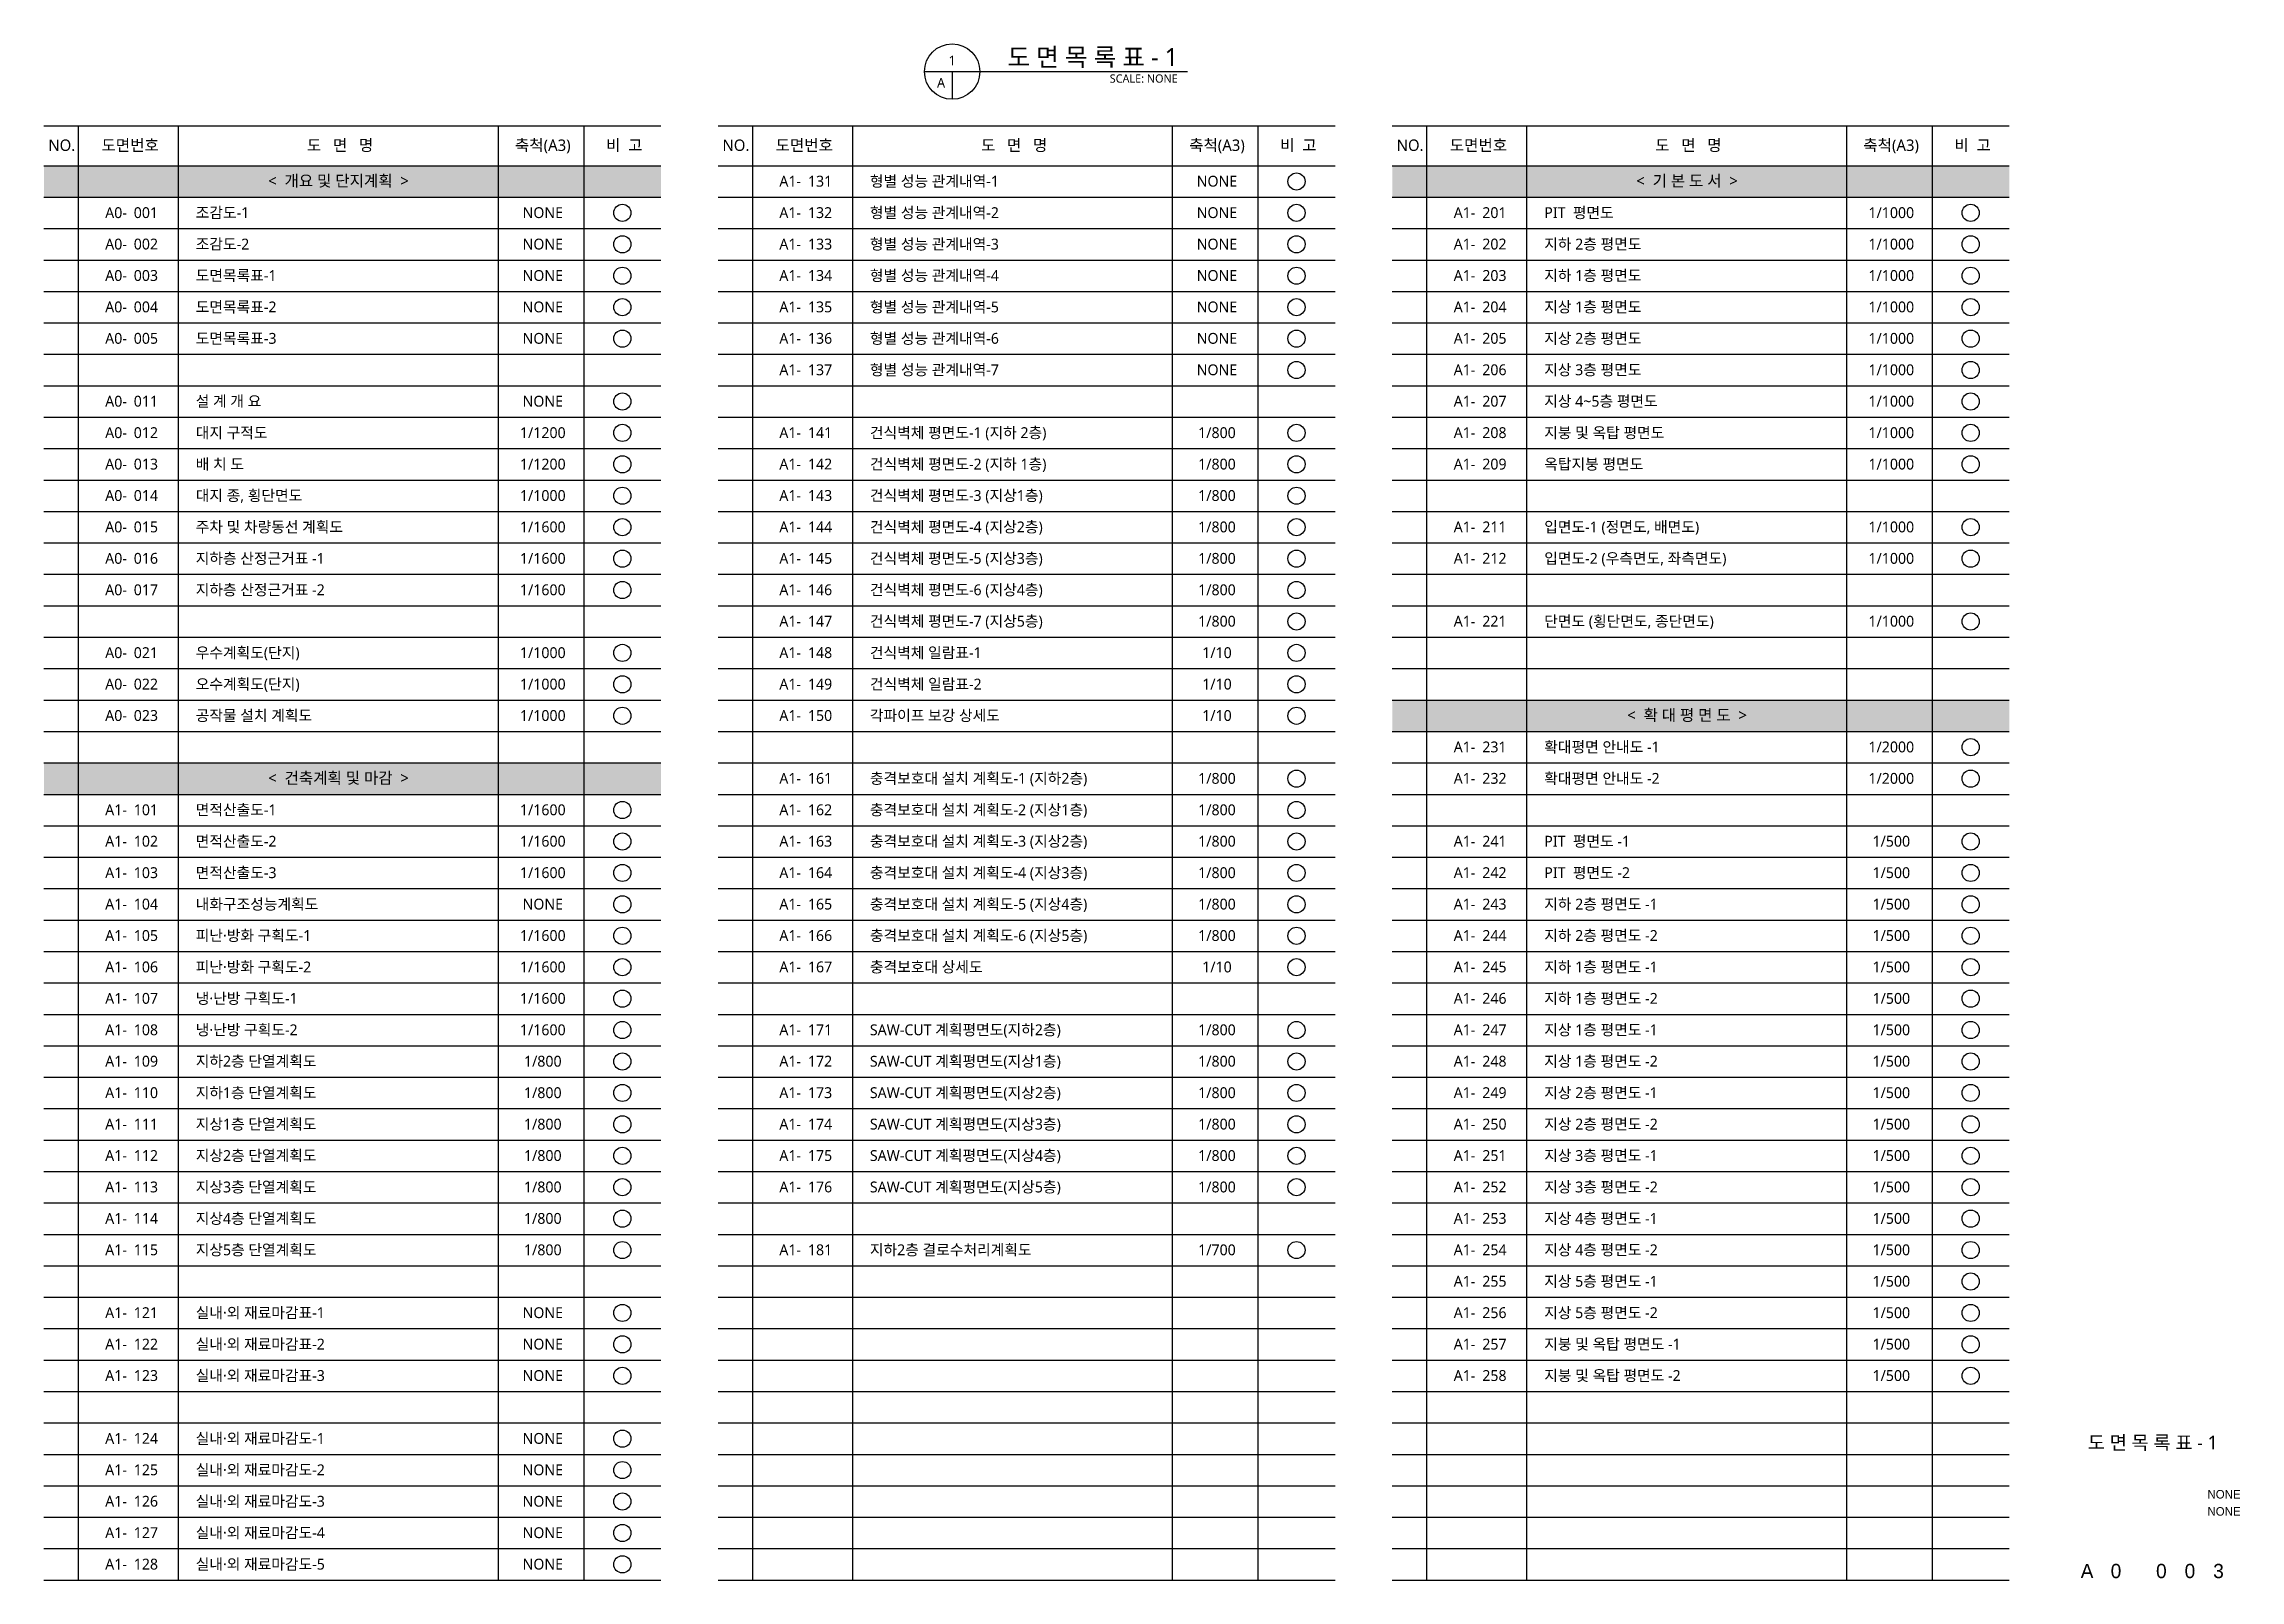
# Model space of a CAD drawing. Header units: millimetres. Extents: x 15575 to 1220811, y 9000 to 277818.
# Drawn here: x 15575 to 399811, y 9000 to 277818 of the extents above; entities that cross this region are included whole.
import ezdxf
from ezdxf.enums import TextEntityAlignment as Align

# ---------------------------------------------------------------- set-up
doc = ezdxf.new("R2010")
doc.units = ezdxf.units.MM
doc.header["$LTSCALE"] = 1200
doc.header["$MEASUREMENT"] = 0
for name, color, linetype in [('CHART', 7, 'CONTINUOUS'), ('HAT', 253, 'CONTINUOUS'), ('SYM', 7, 'CONTINUOUS'), ('TEXT', 3, 'CONTINUOUS'), ('TEXT-TITLE', 6, 'CONTINUOUS'), ('TEXT-기입', 6, 'CONTINUOUS')]:
    doc.layers.add(name, color=color, linetype=linetype)
doc.layers.add('CHECK', color=30, linetype='CONTINUOUS', plot=False)
doc.styles.add('CGS', font='cgse', dxfattribs={"bigfont": 'cgs'})
doc.styles.add('나눔바른고딕', font='NanumBarunGothic.ttf')

msp = doc.modelspace()

# ---------------------------------------------------------------- texts
at = {"layer": 'TEXT', "style": '나눔바른고딕'}
msp.add_text('도 면 목 록 표 - 1', height=3151.52, dxfattribs=at).set_placement((184165, 273939))
for s, p in [('1', (174478, 274909)), ('A', (172539, 271030))]:
    msp.add_text(s, height=1697, dxfattribs=at).set_placement(p, align=Align.MIDDLE)
msp.add_text('SCALE: NONE', height=1454.55, dxfattribs=at).set_placement((213956, 272485), align=Align.TOP_RIGHT)
for s, height, p in [('도면번호', 2000, (30657, 260091)), ('도   면   명', 2000, (67382, 260091)), ('축척(A3)', 2000, (102857, 260091)), ('비  고', 2000, (117107, 260091)), ('도면번호', 2000, (148607, 260091)), ('도   면   명', 2000, (185332, 260091)), ('축척(A3)', 2000, (220807, 260091)), ('비  고', 2000, (235057, 260091)), ('도면번호', 2000, (266557, 260091)), ('도   면   명', 2000, (303282, 260091)), ('축척(A3)', 2000, (338757, 260091)), ('비  고', 2000, (353007, 260091)), ('NO.', 2000, (18701, 260091)), ('NO.', 2000, (136651, 260091)), ('NO.', 2000, (254601, 260091)), ('<  개요 및 단지계획  >', 2000, (67123, 253866)), ('NONE', 1900, (220807, 253791)), ('<  기 본 도 서  >', 2000, (303058, 253866)), ('NONE', 1900, (102857, 248291)), ('NONE', 1900, (220807, 248291)), ('1/1000', 1900, (338792, 248291)), ('NONE', 1900, (102857, 242791)), ('NONE', 1900, (220807, 242791)), ('1/1000', 1900, (338792, 242791)), ('NONE', 1900, (102857, 237291)), ('NONE', 1900, (220807, 237291)), ('1/1000', 1900, (338792, 237291)), ('NONE', 1900, (102857, 231791)), ('NONE', 1900, (220807, 231791)), ('1/1000', 1900, (338792, 231791)), ('NONE', 1900, (102857, 226291)), ('NONE', 1900, (220807, 226291)), ('1/1000', 1900, (338792, 226291)), ('NONE', 1900, (220807, 220791)), ('1/1000', 1900, (338792, 220791)), ('NONE', 1900, (102857, 215291)), ('1/1000', 1900, (338792, 215291)), ('1/1200', 1900, (102857, 209791)), ('1/800', 1900, (220807, 209791)), ('1/1000', 1900, (338792, 209791)), ('1/1200', 1900, (102857, 204291)), ('1/800', 1900, (220807, 204291)), ('1/1000', 1900, (338792, 204291)), ('1/1000', 1900, (102857, 198791)), ('1/800', 1900, (220807, 198791)), ('1/1600', 1900, (102857, 193291)), ('1/800', 1900, (220807, 193291)), ('1/1000', 1900, (338792, 193291)), ('1/1600', 1900, (102857, 187791)), ('1/800', 1900, (220807, 187791)), ('1/1000', 1900, (338792, 187791)), ('1/1600', 1900, (102857, 182291)), ('1/800', 1900, (220807, 182291)), ('1/800', 1900, (220807, 176791)), ('1/1000', 1900, (338792, 176791)), ('1/1000', 1900, (102857, 171291)), ('1/10', 1900, (220807, 171291)), ('1/1000', 1900, (102857, 165791)), ('1/10', 1900, (220807, 165791)), ('<  확 대 평 면 도  >', 2000, (303058, 160366)), ('1/1000', 1900, (102857, 160291)), ('1/10', 1900, (220807, 160291)), ('1/2000', 1900, (338792, 154791)), ('<  건축계획 및 마감  >', 2000, (67123, 149366)), ('1/800', 1900, (220807, 149291)), ('1/2000', 1900, (338792, 149291)), ('1/1600', 1900, (102857, 143791)), ('1/800', 1900, (220807, 143791)), ('1/1600', 1900, (102857, 138291)), ('1/800', 1900, (220807, 138291)), ('1/500', 1900, (338792, 138291)), ('1/1600', 1900, (102857, 132791)), ('1/800', 1900, (220807, 132791)), ('1/500', 1900, (338792, 132791)), ('NONE', 1900, (102857, 127291)), ('1/800', 1900, (220807, 127291)), ('1/500', 1900, (338792, 127291)), ('1/1600', 1900, (102857, 121791)), ('1/800', 1900, (220807, 121791)), ('1/500', 1900, (338792, 121791)), ('1/1600', 1900, (102857, 116291)), ('1/10', 1900, (220807, 116291)), ('1/500', 1900, (338792, 116291)), ('1/1600', 1900, (102857, 110791)), ('1/500', 1900, (338792, 110791)), ('1/1600', 1900, (102857, 105291)), ('1/800', 1900, (220807, 105291)), ('1/500', 1900, (338792, 105291)), ('1/800', 1900, (102857, 99791)), ('1/800', 1900, (220807, 99791)), ('1/500', 1900, (338792, 99791)), ('1/800', 1900, (102857, 94291)), ('1/800', 1900, (220807, 94291)), ('1/500', 1900, (338792, 94291)), ('1/800', 1900, (102857, 88791)), ('1/800', 1900, (220807, 88791)), ('1/500', 1900, (338792, 88791)), ('1/800', 1900, (102857, 83291)), ('1/800', 1900, (220807, 83291)), ('1/500', 1900, (338792, 83291)), ('1/800', 1900, (102857, 77791)), ('1/800', 1900, (220807, 77791)), ('1/500', 1900, (338792, 77791)), ('1/800', 1900, (102857, 72291)), ('1/500', 1900, (338792, 72291)), ('1/800', 1900, (102857, 66791)), ('1/700', 1900, (220807, 66791)), ('1/500', 1900, (338792, 66791)), ('1/500', 1900, (338792, 61291)), ('NONE', 1900, (102857, 55791)), ('1/500', 1900, (338792, 55791)), ('NONE', 1900, (102857, 50291)), ('1/500', 1900, (338792, 50291)), ('NONE', 1900, (102857, 44791)), ('1/500', 1900, (338792, 44791)), ('NONE', 1900, (102857, 33791)), ('NONE', 1900, (102857, 28291)), ('NONE', 1900, (102857, 22791)), ('NONE', 1900, (102857, 17291)), ('NONE', 1900, (102857, 11791))]:
    msp.add_text(s, height=height, dxfattribs=at).set_placement(p, align=Align.MIDDLE_CENTER)
at = {"layer": 'TEXT', "color": 6, "style": '나눔바른고딕'}
for s, p in [('A1-', (146139, 253791)), ('A0-', (28189, 248291)), ('A1-', (146139, 248291)), ('A1-', (264124, 248291)), ('A0-', (28189, 242791)), ('A1-', (146139, 242791)), ('A1-', (264124, 242791)), ('A0-', (28189, 237291)), ('A1-', (146139, 237291)), ('A1-', (264124, 237291)), ('A0-', (28189, 231791)), ('A1-', (146139, 231791)), ('A1-', (264124, 231791)), ('A0-', (28189, 226291)), ('A1-', (146139, 226291)), ('A1-', (264124, 226291)), ('A1-', (146139, 220791)), ('A1-', (264124, 220791)), ('A0-', (28189, 215291)), ('A1-', (264124, 215291)), ('A0-', (28189, 209791)), ('A1-', (146139, 209791)), ('A1-', (264124, 209791)), ('A0-', (28189, 204291)), ('A1-', (146139, 204291)), ('A1-', (264124, 204291)), ('A0-', (28189, 198791)), ('A1-', (146139, 198791)), ('A0-', (28189, 193291)), ('A1-', (146139, 193291)), ('A1-', (264124, 193291)), ('A0-', (28189, 187791)), ('A1-', (146139, 187791)), ('A1-', (264124, 187791)), ('A0-', (28189, 182291)), ('A1-', (146139, 182291)), ('A1-', (146139, 176791)), ('A1-', (264124, 176791)), ('A0-', (28189, 171291)), ('A1-', (146139, 171291)), ('A0-', (28189, 165791)), ('A1-', (146139, 165791)), ('A0-', (28189, 160291)), ('A1-', (146139, 160291)), ('A1-', (264124, 154791)), ('A1-', (146139, 149291)), ('A1-', (264124, 149291)), ('A1-', (28189, 143791)), ('A1-', (146139, 143791)), ('A1-', (28189, 138291)), ('A1-', (146139, 138291)), ('A1-', (264124, 138291)), ('A1-', (28189, 132791)), ('A1-', (146139, 132791)), ('A1-', (264124, 132791)), ('A1-', (28189, 127291)), ('A1-', (146139, 127291)), ('A1-', (264124, 127291)), ('A1-', (28189, 121791)), ('A1-', (146139, 121791)), ('A1-', (264124, 121791)), ('A1-', (28189, 116291)), ('A1-', (146139, 116291)), ('A1-', (264124, 116291)), ('A1-', (28189, 110791)), ('A1-', (264124, 110791)), ('A1-', (28189, 105291)), ('A1-', (146139, 105291)), ('A1-', (264124, 105291)), ('A1-', (28189, 99791)), ('A1-', (146139, 99791)), ('A1-', (264124, 99791)), ('A1-', (28189, 94291)), ('A1-', (146139, 94291)), ('A1-', (264124, 94291)), ('A1-', (28189, 88791)), ('A1-', (146139, 88791)), ('A1-', (264124, 88791)), ('A1-', (28189, 83291)), ('A1-', (146139, 83291)), ('A1-', (264124, 83291)), ('A1-', (28189, 77791)), ('A1-', (146139, 77791)), ('A1-', (264124, 77791)), ('A1-', (28189, 72291)), ('A1-', (264124, 72291)), ('A1-', (28189, 66791)), ('A1-', (146139, 66791)), ('A1-', (264124, 66791)), ('A1-', (264124, 61291)), ('A1-', (28189, 55791)), ('A1-', (264124, 55791)), ('A1-', (28189, 50291)), ('A1-', (264124, 50291)), ('A1-', (28189, 44791)), ('A1-', (264124, 44791)), ('A1-', (28189, 33791)), ('A1-', (28189, 28291)), ('A1-', (28189, 22791)), ('A1-', (28189, 17291)), ('A1-', (28189, 11791))]:
    msp.add_text(s, height=1900, dxfattribs=at).set_placement(p, align=Align.MIDDLE_CENTER)
at = {"layer": 'TEXT', "style": '나눔바른고딕'}
for s, p in [('131', (149243, 253795)), ('형별 성능 관계내역-1', (160085, 253791)), ('001', (31293, 248295)), ('조감도-1', (42135, 248291)), ('132', (149243, 248295)), ('형별 성능 관계내역-2', (160085, 248291)), ('201', (267228, 248295)), ('PIT  평면도', (278070, 248291)), ('002', (31293, 242795)), ('조감도-2', (42135, 242791)), ('133', (149243, 242795)), ('형별 성능 관계내역-3', (160085, 242791)), ('202', (267228, 242795)), ('지하 2층 평면도', (278070, 242791)), ('003', (31293, 237295)), ('도면목록표-1', (42135, 237291)), ('134', (149243, 237295)), ('형별 성능 관계내역-4', (160085, 237291)), ('203', (267228, 237295)), ('지하 1층 평면도', (278070, 237291)), ('004', (31293, 231795)), ('도면목록표-2', (42135, 231791)), ('135', (149243, 231795)), ('형별 성능 관계내역-5', (160085, 231791)), ('204', (267228, 231795)), ('지상 1층 평면도', (278070, 231791)), ('005', (31293, 226295)), ('도면목록표-3', (42135, 226291)), ('136', (149243, 226295)), ('형별 성능 관계내역-6', (160085, 226291)), ('205', (267228, 226295)), ('지상 2층 평면도', (278070, 226291)), ('137', (149243, 220795)), ('형별 성능 관계내역-7', (160085, 220791)), ('206', (267228, 220795)), ('지상 3층 평면도', (278070, 220791)), ('011', (31293, 215295)), ('설 계 개 요', (42135, 215291)), ('207', (267228, 215295)), ('지상 4~5층 평면도', (278070, 215291)), ('012', (31293, 209795)), ('대지 구적도', (42135, 209791)), ('141', (149243, 209795)), ('건식벽체 평면도-1 (지하 2층)', (160085, 209791)), ('208', (267228, 209795)), ('지붕 및 옥탑 평면도', (278070, 209791)), ('013', (31293, 204295)), ('배 치 도', (42135, 204291)), ('142', (149243, 204295)), ('건식벽체 평면도-2 (지하 1층)', (160085, 204291)), ('209', (267228, 204295)), ('옥탑지붕 평면도', (278070, 204291)), ('대지 종, 횡단면도', (42135, 198791)), ('건식벽체 평면도-3 (지상1층)', (160085, 198791)), ('014', (31293, 198795)), ('143', (149243, 198795)), ('015', (31293, 193295)), ('주차 및 차량동선 계획도', (42135, 193291)), ('144', (149243, 193295)), ('건식벽체 평면도-4 (지상2층)', (160085, 193291)), ('211', (267228, 193295)), ('입면도-1 (정면도, 배면도)', (278070, 193291)), ('016', (31293, 187795)), ('지하층 산정근거표 -1', (42135, 187791)), ('145', (149243, 187795)), ('건식벽체 평면도-5 (지상3층)', (160085, 187791)), ('212', (267228, 187795)), ('입면도-2 (우측면도, 좌측면도)', (278070, 187791)), ('017', (31293, 182295)), ('지하층 산정근거표 -2', (42135, 182291)), ('146', (149243, 182295)), ('건식벽체 평면도-6 (지상4층)', (160085, 182291)), ('147', (149243, 176795)), ('건식벽체 평면도-7 (지상5층)', (160085, 176791)), ('221', (267228, 176795)), ('단면도 (횡단면도, 종단면도)', (278070, 176791)), ('021', (31293, 171295)), ('우수계획도(단지)', (42135, 171291)), ('148', (149243, 171295)), ('건식벽체 일람표-1', (160085, 171291)), ('022', (31293, 165795)), ('오수계획도(단지)', (42135, 165791)), ('149', (149243, 165795)), ('건식벽체 일람표-2', (160085, 165791)), ('공작물 설치 계획도', (42135, 160291)), ('각파이프 보강 상세도', (160085, 160291)), ('023', (31293, 160295)), ('150', (149243, 160295)), ('231', (267228, 154795)), ('확대평면 안내도 -1', (278070, 154791)), ('161', (149243, 149295)), ('충격보호대 설치 계획도-1 (지하2층)', (160085, 149291)), ('232', (267228, 149295)), ('확대평면 안내도 -2', (278070, 149291)), ('101', (31293, 143795)), ('면적산출도-1', (42135, 143791)), ('162', (149243, 143795)), ('충격보호대 설치 계획도-2 (지상1층)', (160085, 143791)), ('102', (31293, 138295)), ('면적산출도-2', (42135, 138291)), ('163', (149243, 138295)), ('충격보호대 설치 계획도-3 (지상2층)', (160085, 138291)), ('241', (267228, 138295)), ('PIT  평면도 -1', (278070, 138291)), ('103', (31293, 132795)), ('면적산출도-3', (42135, 132791)), ('164', (149243, 132795)), ('충격보호대 설치 계획도-4 (지상3층)', (160085, 132791)), ('242', (267228, 132795)), ('PIT  평면도 -2', (278070, 132791)), ('104', (31293, 127295)), ('내화구조성능계획도', (42135, 127291)), ('165', (149243, 127295)), ('충격보호대 설치 계획도-5 (지상4층)', (160085, 127291)), ('243', (267228, 127295)), ('지하 2층 평면도 -1', (278070, 127291)), ('피난·방화 구획도-1', (42135, 121791)), ('충격보호대 설치 계획도-6 (지상5층)', (160085, 121791)), ('지하 2층 평면도 -2', (278070, 121791)), ('105', (31293, 121795)), ('166', (149243, 121795)), ('244', (267228, 121795)), ('106', (31293, 116295)), ('피난·방화 구획도-2', (42135, 116291)), ('167', (149243, 116295)), ('충격보호대 상세도', (160085, 116291)), ('245', (267228, 116295)), ('지하 1층 평면도 -1', (278070, 116291)), ('107', (31293, 110795)), ('냉·난방 구획도-1', (42135, 110791)), ('246', (267228, 110795)), ('지하 1층 평면도 -2', (278070, 110791)), ('108', (31293, 105295)), ('냉·난방 구획도-2', (42135, 105291)), ('171', (149243, 105295)), ('SAW-CUT 계획평면도(지하2층)', (160085, 105291)), ('247', (267228, 105295)), ('지상 1층 평면도 -1', (278070, 105291)), ('109', (31293, 99795)), ('지하2층 단열계획도', (42135, 99791)), ('172', (149243, 99795)), ('SAW-CUT 계획평면도(지상1층)', (160085, 99791)), ('248', (267228, 99795)), ('지상 1층 평면도 -2', (278070, 99791)), ('110', (31293, 94295)), ('지하1층 단열계획도', (42135, 94291)), ('173', (149243, 94295)), ('SAW-CUT 계획평면도(지상2층)', (160085, 94291)), ('249', (267228, 94295)), ('지상 2층 평면도 -1', (278070, 94291)), ('111', (31293, 88795)), ('지상1층 단열계획도', (42135, 88791)), ('174', (149243, 88795)), ('SAW-CUT 계획평면도(지상3층)', (160085, 88791)), ('250', (267228, 88795)), ('지상 2층 평면도 -2', (278070, 88791)), ('112', (31293, 83295)), ('지상2층 단열계획도', (42135, 83291)), ('175', (149243, 83295)), ('SAW-CUT 계획평면도(지상4층)', (160085, 83291)), ('251', (267228, 83295)), ('지상 3층 평면도 -1', (278070, 83291)), ('113', (31293, 77795)), ('지상3층 단열계획도', (42135, 77791)), ('176', (149243, 77795)), ('SAW-CUT 계획평면도(지상5층)', (160085, 77791)), ('252', (267228, 77795)), ('지상 3층 평면도 -2', (278070, 77791)), ('114', (31293, 72295)), ('지상4층 단열계획도', (42135, 72291)), ('253', (267228, 72295)), ('지상 4층 평면도 -1', (278070, 72291)), ('115', (31293, 66795)), ('지상5층 단열계획도', (42135, 66791)), ('181', (149243, 66795)), ('지하2층 결로수처리계획도', (160085, 66791)), ('254', (267228, 66795)), ('지상 4층 평면도 -2', (278070, 66791)), ('255', (267228, 61295)), ('지상 5층 평면도 -1', (278070, 61291)), ('121', (31293, 55795)), ('실내·외 재료마감표-1', (42135, 55791)), ('256', (267228, 55795)), ('지상 5층 평면도 -2', (278070, 55791)), ('122', (31293, 50295)), ('실내·외 재료마감표-2', (42135, 50291)), ('257', (267228, 50295)), ('지붕 및 옥탑 평면도 -1', (278070, 50291)), ('123', (31293, 44795)), ('실내·외 재료마감표-3', (42135, 44791)), ('258', (267228, 44795)), ('지붕 및 옥탑 평면도 -2', (278070, 44791)), ('124', (31293, 33795)), ('실내·외 재료마감도-1', (42135, 33791)), ('125', (31293, 28295)), ('실내·외 재료마감도-2', (42135, 28291)), ('126', (31293, 22795)), ('실내·외 재료마감도-3', (42135, 22791)), ('127', (31293, 17295)), ('실내·외 재료마감도-4', (42135, 17291)), ('128', (31293, 11795)), ('실내·외 재료마감도-5', (42135, 11791))]:
    msp.add_text(s, height=1900, dxfattribs=at).set_placement(p, align=Align.MIDDLE_LEFT)
at = {"layer": 'TEXT-TITLE', "style": '나눔바른고딕'}
msp.add_text('도 면 목 록 표 - 1', height=2400, dxfattribs=at).set_placement((384539, 31863), align=Align.CENTER)
at = {"layer": 'TEXT-기입', "style": 'CGS'}
for p in [(394102, 22821), (394102, 19821)]:
    msp.add_text('NONE', height=1500, dxfattribs=at).set_placement(p, align=Align.BOTTOM_LEFT)
for s, p in [('A', (373039, 10589)), ('0', (378102, 10589)), ('0', (386039, 10589)), ('0', (391039, 10589)), ('3', (396039, 10589))]:
    msp.add_text(s, height=2500, dxfattribs=at).set_placement(p, align=Align.MIDDLE_CENTER)

# ---------------------------------------------------------------- hatches: boundary and pattern name
at = {"layer": 'HAT'}
h = msp.add_hatch(color=256, dxfattribs=at)
h.dxf.hatch_style = 1
h.paths.add_polyline_path([(123525, 251000), (15575, 251000), (15575, 256500), (123525, 256500)])
h = msp.add_hatch(color=256, dxfattribs=at)
h.dxf.hatch_style = 1
h.paths.add_polyline_path([(359460, 251000), (251510, 251000), (251510, 256500), (359460, 256500)])
h = msp.add_hatch(color=256, dxfattribs=at)
h.dxf.hatch_style = 1
h.paths.add_polyline_path([(359460, 157500), (251510, 157500), (251510, 163000), (359460, 163000)])
h = msp.add_hatch(color=256, dxfattribs=at)
h.dxf.hatch_style = 1
h.paths.add_polyline_path([(123525, 146500), (15575, 146500), (15575, 152000), (123525, 152000)])

# ---------------------------------------------------------------- linework, layer by layer
at = {"layer": 'CHART', "color": 3, "ltscale": 5}
for p, q in [((15575, 263500), (123525, 263500)), ((133525, 263500), (241475, 263500)), ((251475, 263500), (359425, 263500)), ((15575, 256500), (123525, 256500)), ((133525, 256500), (241475, 256500)), ((251475, 256500), (359425, 256500)), ((15575, 9000), (123525, 9000)), ((133525, 9000), (241475, 9000)), ((251475, 9000), (359425, 9000))]:
    msp.add_line(p, q, dxfattribs=at)
at = {"layer": 'CHART', "ltscale": 5}
for p, q in [((15575, 251000), (123525, 251000)), ((133525, 251000), (241475, 251000)), ((251475, 251000), (359425, 251000)), ((15575, 245500), (123525, 245500)), ((133525, 245500), (241475, 245500)), ((251475, 245500), (359425, 245500)), ((15575, 240000), (123525, 240000)), ((133525, 240000), (241475, 240000)), ((251475, 240000), (359425, 240000)), ((15575, 234500), (123525, 234500)), ((133525, 234500), (241475, 234500)), ((251475, 234500), (359425, 234500)), ((15575, 229000), (123525, 229000)), ((133525, 229000), (241475, 229000)), ((251475, 229000), (359425, 229000)), ((15575, 223500), (123525, 223500)), ((133525, 223500), (241475, 223500)), ((251475, 223500), (359425, 223500)), ((15575, 218000), (123525, 218000)), ((133525, 218000), (241475, 218000)), ((251475, 218000), (359425, 218000)), ((15575, 212500), (123525, 212500)), ((133525, 212500), (241475, 212500)), ((251475, 212500), (359425, 212500)), ((15575, 207000), (123525, 207000)), ((133525, 207000), (241475, 207000)), ((251475, 207000), (359425, 207000)), ((15575, 201500), (123525, 201500)), ((133525, 201500), (241475, 201500)), ((251475, 201500), (359425, 201500)), ((15575, 196000), (123525, 196000)), ((133525, 196000), (241475, 196000)), ((251475, 196000), (359425, 196000)), ((15575, 190500), (123525, 190500)), ((133525, 190500), (241475, 190500)), ((251475, 190500), (359425, 190500)), ((15575, 185000), (123525, 185000)), ((133525, 185000), (241475, 185000)), ((251475, 185000), (359425, 185000)), ((15575, 179500), (123525, 179500)), ((133525, 179500), (241475, 179500)), ((251475, 179500), (359425, 179500)), ((15575, 174000), (123525, 174000)), ((133525, 174000), (241475, 174000)), ((251475, 174000), (359425, 174000)), ((15575, 168500), (123525, 168500)), ((133525, 168500), (241475, 168500)), ((251475, 168500), (359425, 168500)), ((15575, 163000), (123525, 163000)), ((133525, 163000), (241475, 163000)), ((251475, 163000), (359425, 163000)), ((15575, 157500), (123525, 157500)), ((133525, 157500), (241475, 157500)), ((251475, 157500), (359425, 157500)), ((15575, 152000), (123525, 152000)), ((133525, 152000), (241475, 152000)), ((251475, 152000), (359425, 152000)), ((15575, 146500), (123525, 146500)), ((133525, 146500), (241475, 146500)), ((251475, 146500), (359425, 146500)), ((15575, 141000), (123525, 141000)), ((133525, 141000), (241475, 141000)), ((251475, 141000), (359425, 141000)), ((15575, 135500), (123525, 135500)), ((133525, 135500), (241475, 135500)), ((251475, 135500), (359425, 135500)), ((15575, 130000), (123525, 130000)), ((133525, 130000), (241475, 130000)), ((251475, 130000), (359425, 130000)), ((15575, 124500), (123525, 124500)), ((133525, 124500), (241475, 124500)), ((251475, 124500), (359425, 124500)), ((15575, 119000), (123525, 119000)), ((133525, 119000), (241475, 119000)), ((251475, 119000), (359425, 119000)), ((15575, 113500), (123525, 113500)), ((133525, 113500), (241475, 113500)), ((251475, 113500), (359425, 113500)), ((15575, 108000), (123525, 108000)), ((133525, 108000), (241475, 108000)), ((251475, 108000), (359425, 108000)), ((15575, 102500), (123525, 102500)), ((133525, 102500), (241475, 102500)), ((251475, 102500), (359425, 102500)), ((15575, 97000), (123525, 97000)), ((133525, 97000), (241475, 97000)), ((251475, 97000), (359425, 97000)), ((15575, 91500), (123525, 91500)), ((133525, 91500), (241475, 91500)), ((251475, 91500), (359425, 91500)), ((15575, 86000), (123525, 86000)), ((133525, 86000), (241475, 86000)), ((251475, 86000), (359425, 86000)), ((15575, 80500), (123525, 80500)), ((133525, 80500), (241475, 80500)), ((251475, 80500), (359425, 80500)), ((15575, 75000), (123525, 75000)), ((133525, 75000), (241475, 75000)), ((251475, 75000), (359425, 75000)), ((15575, 69500), (123525, 69500)), ((133525, 69500), (241475, 69500)), ((251475, 69500), (359425, 69500)), ((15575, 64000), (123525, 64000)), ((133525, 64000), (241475, 64000)), ((251475, 64000), (359425, 64000)), ((15575, 58500), (123525, 58500)), ((133525, 58500), (241475, 58500)), ((251475, 58500), (359425, 58500)), ((15575, 53000), (123525, 53000)), ((133525, 53000), (241475, 53000)), ((251475, 53000), (359425, 53000)), ((15575, 47500), (123525, 47500)), ((133525, 47500), (241475, 47500)), ((251475, 47500), (359425, 47500)), ((15575, 42000), (123525, 42000)), ((133525, 42000), (241475, 42000)), ((251475, 42000), (359425, 42000)), ((15575, 36500), (123525, 36500)), ((133525, 36500), (241475, 36500)), ((251475, 36500), (359425, 36500)), ((15575, 31000), (123525, 31000)), ((133525, 31000), (241475, 31000)), ((251475, 31000), (359425, 31000)), ((15575, 25500), (123525, 25500)), ((133525, 25500), (241475, 25500)), ((251475, 25500), (359425, 25500)), ((15575, 20000), (123525, 20000)), ((133525, 20000), (241475, 20000)), ((251475, 20000), (359425, 20000)), ((15575, 14500), (123525, 14500)), ((133525, 14500), (241475, 14500)), ((251475, 14500), (359425, 14500))]:
    msp.add_line(p, q, dxfattribs=at)
for points in [[(21575, 263500), (21575, 9000)], [(39075, 263500), (39075, 9000)], [(95025, 263500), (95025, 9000)], [(110025, 263500), (110025, 9000)], [(139525, 263500), (139525, 9000)], [(157025, 263500), (157025, 9000)], [(212975, 263500), (212975, 9000)], [(227975, 263500), (227975, 9000)], [(257475, 263500), (257475, 9000)], [(274975, 263500), (274975, 9000)], [(330925, 263500), (330925, 9000)], [(345925, 263500), (345925, 9000)]]:
    msp.add_lwpolyline(points, dxfattribs=at)
at = {"layer": 'CHECK', "ltscale": 1000}
for centre in [(234725, 253750), (116775, 248250), (234725, 248250), (352675, 248250), (116775, 242750), (234725, 242750), (352675, 242750), (116775, 237250), (234725, 237250), (352675, 237250), (116775, 231750), (234725, 231750), (352675, 231750), (116775, 226250), (234725, 226250), (352675, 226250), (234725, 220750), (352675, 220750), (116775, 215250), (352675, 215250), (116775, 209750), (234725, 209750), (352675, 209750), (116775, 204250), (234725, 204250), (352675, 204250), (116775, 198750), (234725, 198750), (116775, 193250), (234725, 193250), (352675, 193250), (116775, 187750), (234725, 187750), (352675, 187750), (116775, 182250), (234725, 182250), (234725, 176750), (352675, 176750), (116775, 171250), (234725, 171250), (116775, 165750), (234725, 165750), (116775, 160250), (234725, 160250), (352675, 154750), (234725, 149250), (352675, 149250), (116775, 143750), (234725, 143750), (116775, 138250), (234725, 138250), (352675, 138250), (116775, 132750), (234725, 132750), (352675, 132750), (116775, 127250), (234725, 127250), (352675, 127250), (116775, 121750), (234725, 121750), (352675, 121750), (116775, 116250), (234725, 116250), (352675, 116250), (116775, 110750), (352675, 110750), (116775, 105250), (234725, 105250), (352675, 105250), (116775, 99750), (234725, 99750), (352675, 99750), (116775, 94250), (234725, 94250), (352675, 94250), (116775, 88750), (234725, 88750), (352675, 88750), (116775, 83250), (234725, 83250), (352675, 83250), (116775, 77750), (234725, 77750), (352675, 77750), (116775, 72250), (352675, 72250), (116775, 66750), (234725, 66750), (352675, 66750), (352675, 61250), (116775, 55750), (352675, 55750), (116775, 50250), (352675, 50250), (116775, 44750), (352675, 44750), (116775, 33750), (116775, 28250), (116775, 22750), (116775, 17250), (116775, 11750)]:
    msp.add_circle(centre, 1500, dxfattribs=at)
at = {"layer": 'SYM'}
for p, q in [((169629, 272970), (215653, 272970)), ((174478, 272970), (174478, 268121))]:
    msp.add_line(p, q, dxfattribs=at)
msp.add_circle((174478, 272970), 4848, dxfattribs=at)

msp.set_redraw_order([(e.dxf.handle, doc.entitydb.next_handle()) for e in msp.query("TEXT MTEXT ATTDEF DIMENSION ARC_DIMENSION")])  # texts and dimensions are drawn at this point

doc.saveas('drawing.dxf')
